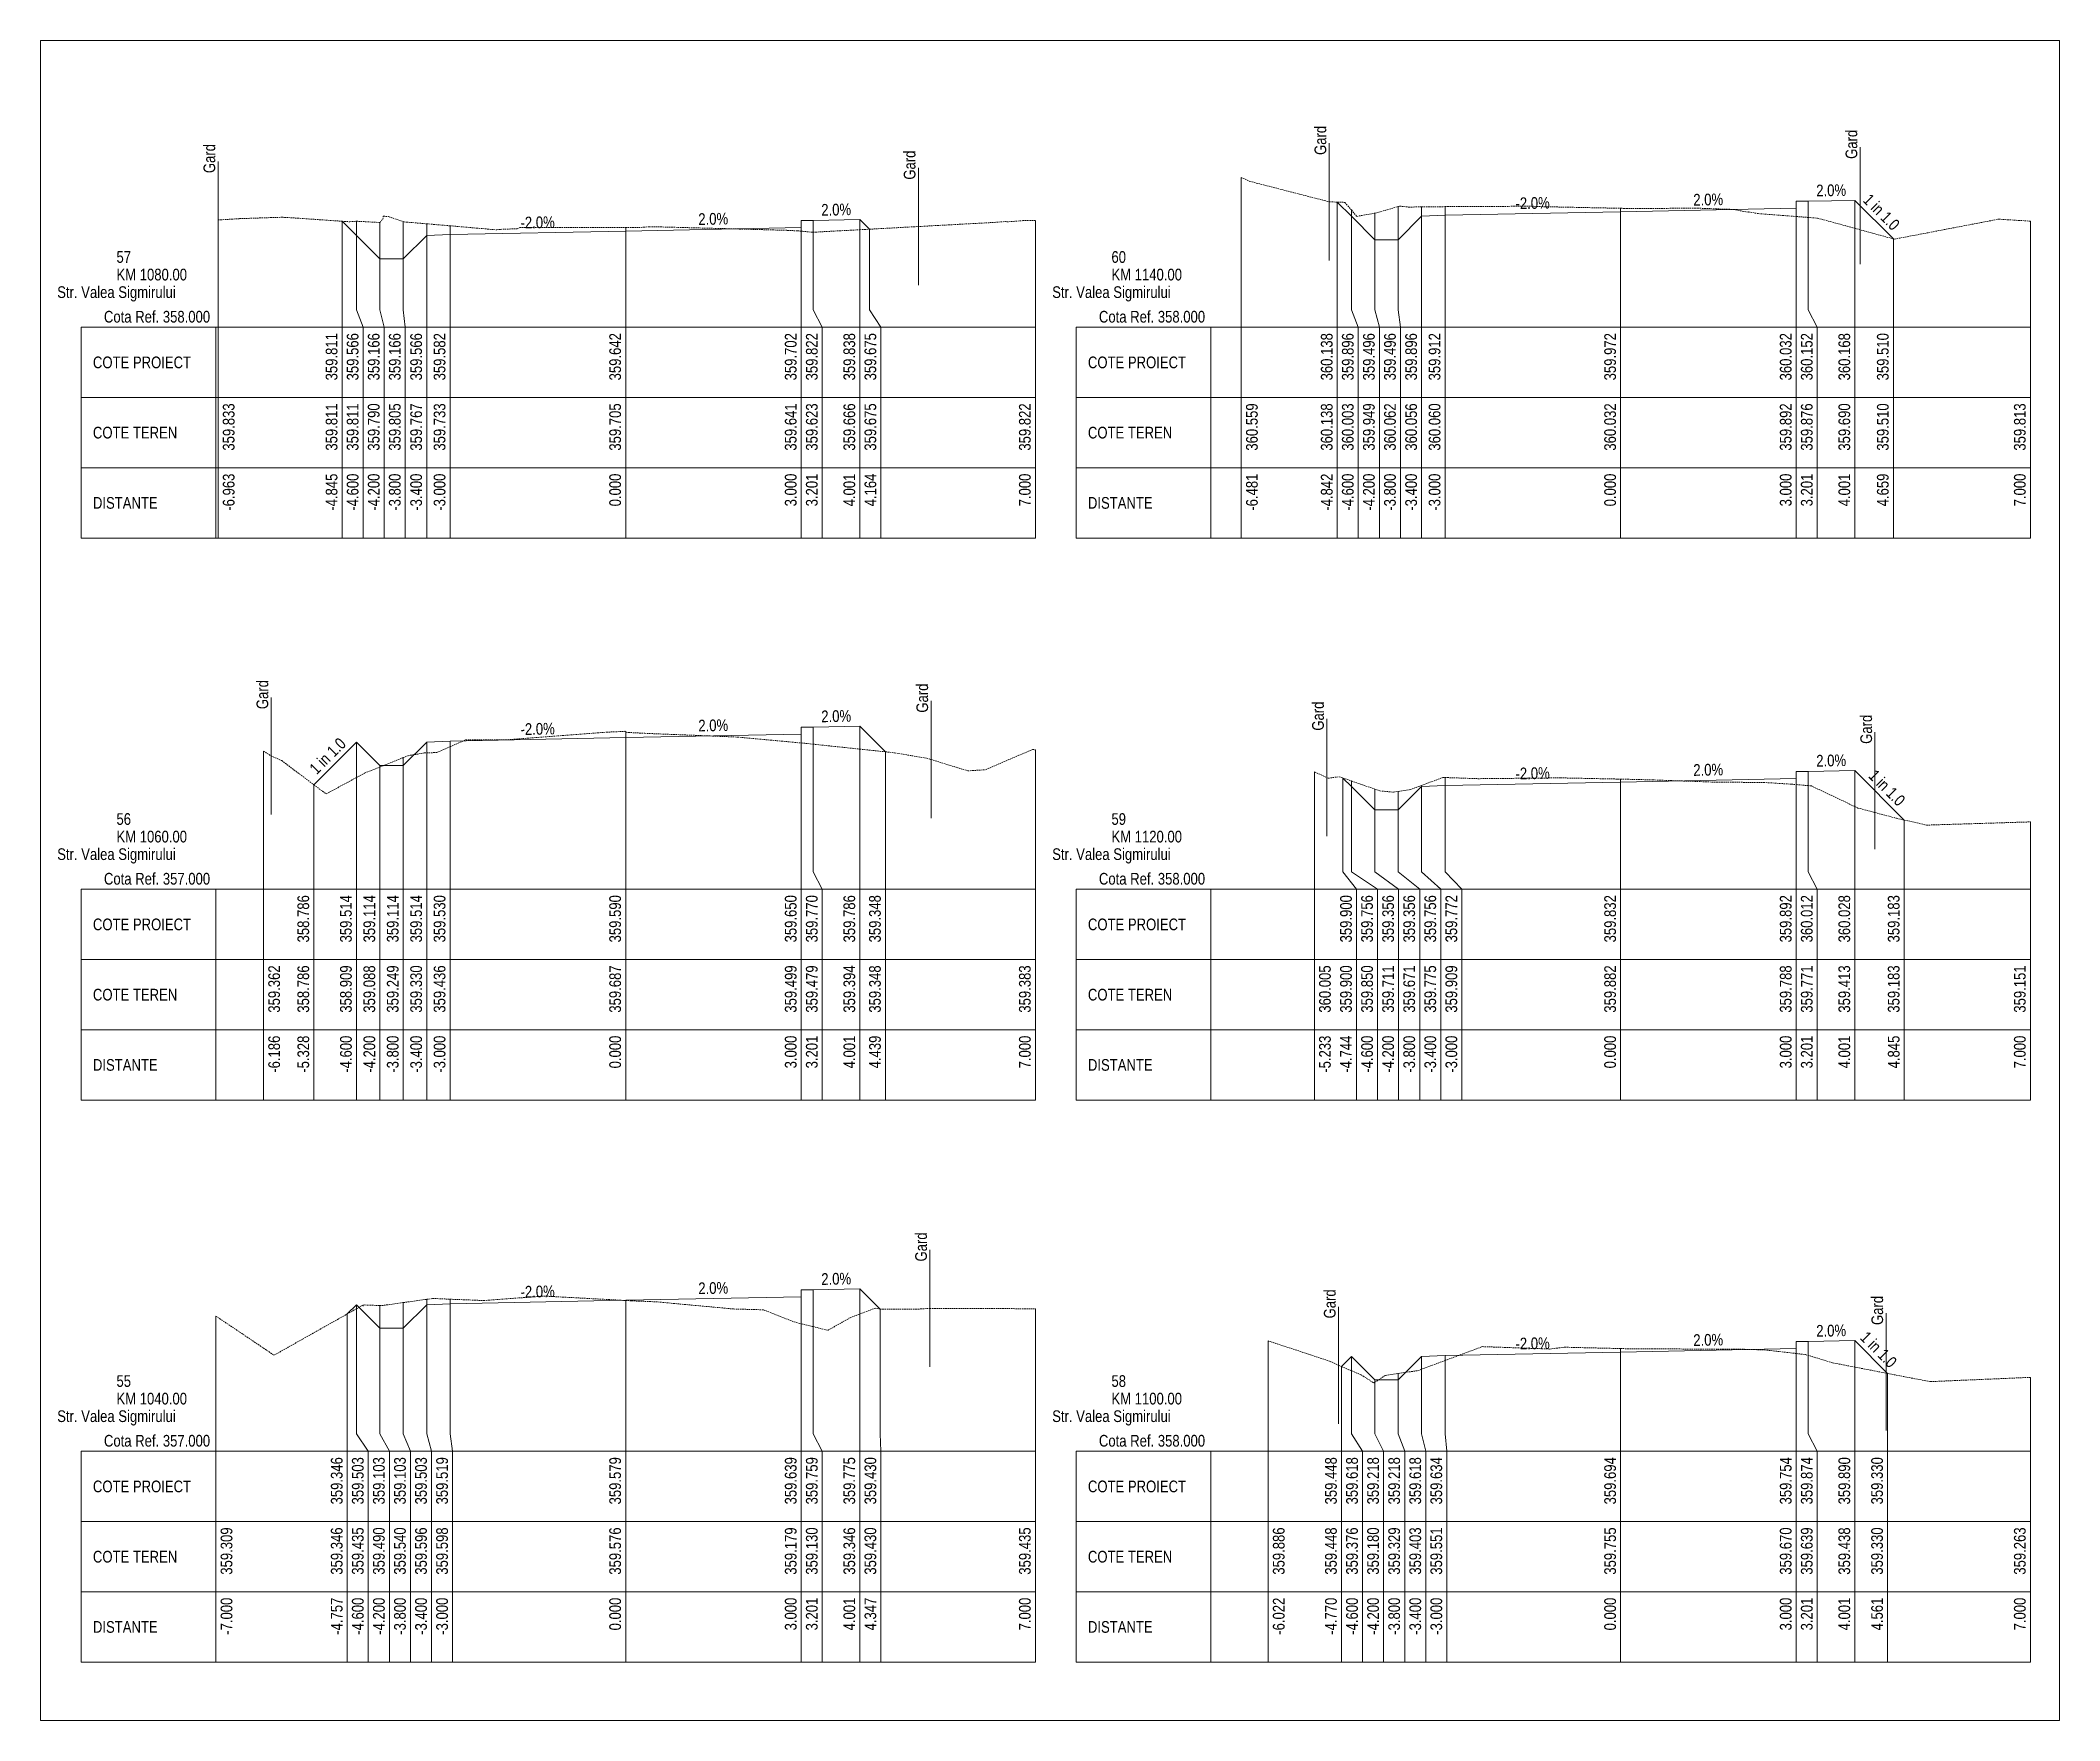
# Paper-space layout 'Str. Valea Sigmirului-XS-10' of a CAD drawing. Extents: x 0 to 345, y 0 to 287.
import ezdxf
from ezdxf.enums import TextEntityAlignment as Align

# ---------------------------------------------------------------- set-up
doc = ezdxf.new("R2010")
doc.units = 0
doc.linetypes.add('DASHED2', pattern=[0.375, 0.25, -0.125])
doc.layers.add('ARD-No Plot', color=1, linetype='Continuous', lineweight=0, plot=False)
for name, color, linetype, lineweight in [('Cartus', 7, 'Continuous', 0), ('DESIGN-TEXT', 7, 'Continuous', 0), ('EXISTING-TEXT', 7, 'Continuous', 0), ('LINES', 7, 'Continuous', 0), ('Text', 7, 'Continuous', 0), ('X-RL', 7, 'Continuous', 0), ('XPLOT-DESIGN', 5, 'Continuous', 0), ('XPLOT-EXISTING', 3, 'DASHED2', 0), ('XPLOT-GRADE', 7, 'Continuous', 0), ('XPLOT-KM', 7, 'Continuous', 0), ('XPLOT-TITLE', 7, 'Continuous', 0)]:
    doc.layers.add(name, color=color, linetype=linetype, lineweight=lineweight)
doc.styles.add('Arial', font='arial.ttf', dxfattribs={"width": 0.8})

psp = doc.layouts.new('Str. Valea Sigmirului-XS-10')

# ---------------------------------------------------------------- texts
at = {"layer": 'ARD-No Plot', "style": 'Arial', "width": 0.8}
for p in [(13, 243), (183, 243), (13, 147), (183, 147), (13, 51), (183, 51)]:
    psp.add_text('Str. Valea Sigmirului', height=2, dxfattribs=at).set_placement(p, align=Align.CENTER)
at = {"layer": 'DESIGN-TEXT', "style": 'Arial', "width": 0.8}
for s, p in [('359.811', (50.75, 237)), ('359.566', (54.35, 237)), ('359.166', (57.95, 237)), ('359.166', (61.55, 237)), ('359.566', (65.2, 237)), ('359.582', (69.2, 237)), ('359.642', (99.2, 237)), ('359.702', (129.2, 237)), ('359.822', (132.8, 237)), ('359.838', (139.21, 237)), ('359.675', (142.81, 237)), ('360.138', (220.78, 237)), ('359.896', (224.38, 237)), ('359.496', (227.98, 237)), ('359.496', (231.58, 237)), ('359.896', (235.2, 237)), ('359.912', (239.2, 237)), ('359.972', (269.2, 237)), ('360.032', (299.2, 237)), ('360.152', (302.8, 237)), ('360.168', (309.21, 237)), ('359.510', (315.79, 237)), ('358.786', (45.92, 141)), ('359.514', (53.2, 141)), ('359.114', (57.2, 141)), ('359.114', (61.2, 141)), ('359.514', (65.2, 141)), ('359.530', (69.2, 141)), ('359.590', (99.2, 141)), ('359.650', (129.2, 141)), ('359.770', (132.8, 141)), ('359.786', (139.21, 141)), ('359.348', (143.59, 141)), ('359.900', (224.07, 141)), ('359.756', (227.67, 141)), ('359.356', (231.27, 141)), ('359.356', (234.87, 141)), ('359.756', (238.47, 141)), ('359.772', (242.07, 141)), ('359.832', (269.2, 141)), ('359.892', (299.2, 141)), ('360.012', (302.8, 141)), ('360.028', (309.21, 141)), ('359.183', (317.65, 141)), ('359.346', (51.63, 45)), ('359.503', (55.23, 45)), ('359.103', (58.83, 45)), ('359.103', (62.43, 45)), ('359.503', (66.03, 45)), ('359.519', (69.63, 45)), ('359.579', (99.2, 45)), ('359.639', (129.2, 45)), ('359.759', (132.8, 45)), ('359.775', (139.21, 45)), ('359.430', (142.81, 45)), ('359.448', (221.5, 45)), ('359.618', (225.1, 45)), ('359.218', (228.7, 45)), ('359.218', (232.3, 45)), ('359.618', (235.9, 45)), ('359.634', (239.5, 45)), ('359.694', (269.2, 45)), ('359.754', (299.2, 45)), ('359.874', (302.8, 45)), ('359.890', (309.21, 45)), ('359.330', (314.81, 45))]:
    psp.add_text(s, height=2, rotation=90, dxfattribs=at).set_placement(p, align=Align.RIGHT)
at = {"layer": 'EXISTING-TEXT', "style": 'Arial', "width": 0.8}
for s, p in [('359.833', (33.17, 225)), ('359.811', (50.75, 225)), ('359.811', (54.35, 225)), ('359.790', (57.95, 225)), ('359.805', (61.55, 225)), ('359.767', (65.2, 225)), ('359.733', (69.2, 225)), ('359.705', (99.2, 225)), ('359.705', (99.2, 225)), ('359.641', (129.2, 225)), ('359.623', (132.8, 225)), ('359.666', (139.21, 225)), ('359.675', (142.81, 225)), ('359.822', (169.2, 225)), ('359.822', (169.2, 225)), ('360.559', (207.99, 225)), ('360.138', (220.78, 225)), ('360.003', (224.38, 225)), ('359.949', (227.98, 225)), ('360.062', (231.58, 225)), ('360.056', (235.2, 225)), ('360.060', (239.2, 225)), ('360.032', (269.2, 225)), ('360.032', (269.2, 225)), ('359.892', (299.2, 225)), ('359.876', (302.8, 225)), ('359.690', (309.21, 225)), ('359.510', (315.79, 225)), ('359.813', (339.2, 225)), ('359.813', (339.2, 225)), ('359.362', (40.94, 129)), ('358.786', (45.92, 129)), ('358.909', (53.2, 129)), ('359.088', (57.2, 129)), ('359.249', (61.2, 129)), ('359.330', (65.2, 129)), ('359.436', (69.2, 129)), ('359.687', (99.2, 129)), ('359.687', (99.2, 129)), ('359.499', (129.2, 129)), ('359.479', (132.8, 129)), ('359.394', (139.21, 129)), ('359.348', (143.59, 129)), ('359.383', (169.2, 129)), ('359.383', (169.2, 129)), ('360.005', (220.47, 129)), ('359.900', (224.07, 129)), ('359.850', (227.67, 129)), ('359.711', (231.27, 129)), ('359.671', (234.87, 129)), ('359.775', (238.47, 129)), ('359.909', (242.07, 129)), ('359.882', (269.2, 129)), ('359.882', (269.2, 129)), ('359.788', (299.2, 129)), ('359.771', (302.8, 129)), ('359.413', (309.21, 129)), ('359.183', (317.65, 129)), ('359.151', (339.2, 129)), ('359.151', (339.2, 129)), ('359.309', (32.8, 33)), ('359.309', (32.8, 33)), ('359.346', (51.63, 33)), ('359.435', (55.23, 33)), ('359.490', (58.83, 33)), ('359.540', (62.43, 33)), ('359.596', (66.03, 33)), ('359.598', (69.63, 33)), ('359.576', (99.2, 33)), ('359.576', (99.2, 33)), ('359.179', (129.2, 33)), ('359.130', (132.8, 33)), ('359.346', (139.21, 33)), ('359.430', (142.81, 33)), ('359.435', (169.2, 33)), ('359.886', (212.58, 33)), ('359.448', (221.5, 33)), ('359.376', (225.1, 33)), ('359.180', (228.7, 33)), ('359.329', (232.3, 33)), ('359.403', (235.9, 33)), ('359.551', (239.5, 33)), ('359.755', (269.2, 33)), ('359.755', (269.2, 33)), ('359.670', (299.2, 33)), ('359.639', (302.8, 33)), ('359.438', (309.21, 33)), ('359.330', (314.81, 33)), ('359.263', (339.2, 33)), ('359.263', (339.2, 33))]:
    psp.add_text(s, height=2, rotation=90, dxfattribs=at).set_placement(p, align=Align.RIGHT)
at = {"layer": 'Text', "style": 'Arial', "width": 0.8}
for p in [(29.87, 264.33), (219.7, 267.43), (310.43, 266.76), (149.51, 263.21), (38.93, 172.77), (151.67, 172.17), (219.29, 169.09), (312.95, 166.84), (151.47, 78.42), (221.3, 68.7), (314.84, 67.57)]:
    psp.add_text('Gard', height=2, rotation=90, dxfattribs=at).set_placement(p)
for s, p in [('-6.963', (33.17, 213)), ('-6.963', (33.17, 213)), ('-4.845', (50.75, 213)), ('-4.845', (50.75, 213)), ('-4.845', (50.75, 213)), ('-4.600', (54.35, 213)), ('-4.600', (54.35, 213)), ('-4.600', (54.35, 213)), ('-4.200', (57.95, 213)), ('-4.200', (57.95, 213)), ('-4.200', (57.95, 213)), ('-3.800', (61.55, 213)), ('-3.800', (61.55, 213)), ('-3.800', (61.55, 213)), ('-3.400', (65.2, 213)), ('-3.400', (65.2, 213)), ('-3.400', (65.2, 213)), ('-3.000', (69.2, 213)), ('-3.000', (69.2, 213)), ('-3.000', (69.2, 213)), ('0.000', (99.2, 213)), ('0.000', (99.2, 213)), ('0.000', (99.2, 213)), ('3.000', (129.2, 213)), ('3.000', (129.2, 213)), ('3.000', (129.2, 213)), ('3.201', (132.8, 213)), ('3.201', (132.8, 213)), ('3.201', (132.8, 213)), ('4.001', (139.21, 213)), ('4.001', (139.21, 213)), ('4.001', (139.21, 213)), ('4.164', (142.81, 213)), ('4.164', (142.81, 213)), ('4.164', (142.81, 213)), ('7.000', (169.2, 213)), ('7.000', (169.2, 213)), ('-6.481', (207.99, 213)), ('-6.481', (207.99, 213)), ('-4.842', (220.78, 213)), ('-4.842', (220.78, 213)), ('-4.842', (220.78, 213)), ('-4.600', (224.38, 213)), ('-4.600', (224.38, 213)), ('-4.600', (224.38, 213)), ('-4.200', (227.98, 213)), ('-4.200', (227.98, 213)), ('-4.200', (227.98, 213)), ('-3.800', (231.58, 213)), ('-3.800', (231.58, 213)), ('-3.800', (231.58, 213)), ('-3.400', (235.2, 213)), ('-3.400', (235.2, 213)), ('-3.400', (235.2, 213)), ('-3.000', (239.2, 213)), ('-3.000', (239.2, 213)), ('-3.000', (239.2, 213)), ('0.000', (269.2, 213)), ('0.000', (269.2, 213)), ('0.000', (269.2, 213)), ('3.000', (299.2, 213)), ('3.000', (299.2, 213)), ('3.000', (299.2, 213)), ('3.201', (302.8, 213)), ('3.201', (302.8, 213)), ('3.201', (302.8, 213)), ('4.001', (309.21, 213)), ('4.001', (309.21, 213)), ('4.001', (309.21, 213)), ('4.659', (315.79, 213)), ('4.659', (315.79, 213)), ('4.659', (315.79, 213)), ('7.000', (339.2, 213)), ('7.000', (339.2, 213)), ('-6.186', (40.94, 117)), ('-6.186', (40.94, 117)), ('-5.328', (45.92, 117)), ('-5.328', (45.92, 117)), ('-5.328', (45.92, 117)), ('-4.600', (53.2, 117)), ('-4.600', (53.2, 117)), ('-4.600', (53.2, 117)), ('-4.200', (57.2, 117)), ('-4.200', (57.2, 117)), ('-4.200', (57.2, 117)), ('-3.800', (61.2, 117)), ('-3.800', (61.2, 117)), ('-3.800', (61.2, 117)), ('-3.400', (65.2, 117)), ('-3.400', (65.2, 117)), ('-3.400', (65.2, 117)), ('-3.000', (69.2, 117)), ('-3.000', (69.2, 117)), ('-3.000', (69.2, 117)), ('0.000', (99.2, 117)), ('0.000', (99.2, 117)), ('0.000', (99.2, 117)), ('3.000', (129.2, 117)), ('3.000', (129.2, 117)), ('3.000', (129.2, 117)), ('3.201', (132.8, 117)), ('3.201', (132.8, 117)), ('3.201', (132.8, 117)), ('4.001', (139.21, 117)), ('4.001', (139.21, 117)), ('4.001', (139.21, 117)), ('4.439', (143.59, 117)), ('4.439', (143.59, 117)), ('4.439', (143.59, 117)), ('7.000', (169.2, 117)), ('7.000', (169.2, 117)), ('-5.233', (220.47, 117)), ('-5.233', (220.47, 117)), ('-4.744', (224.07, 117)), ('-4.744', (224.07, 117)), ('-4.744', (224.07, 117)), ('-4.600', (227.67, 117)), ('-4.600', (227.67, 117)), ('-4.600', (227.67, 117)), ('-4.200', (231.27, 117)), ('-4.200', (231.27, 117)), ('-4.200', (231.27, 117)), ('-3.800', (234.87, 117)), ('-3.800', (234.87, 117)), ('-3.800', (234.87, 117)), ('-3.400', (238.47, 117)), ('-3.400', (238.47, 117)), ('-3.400', (238.47, 117)), ('-3.000', (242.07, 117)), ('-3.000', (242.07, 117)), ('-3.000', (242.07, 117)), ('0.000', (269.2, 117)), ('0.000', (269.2, 117)), ('0.000', (269.2, 117)), ('3.000', (299.2, 117)), ('3.000', (299.2, 117)), ('3.000', (299.2, 117)), ('3.201', (302.8, 117)), ('3.201', (302.8, 117)), ('3.201', (302.8, 117)), ('4.001', (309.21, 117)), ('4.001', (309.21, 117)), ('4.001', (309.21, 117)), ('4.845', (317.65, 117)), ('4.845', (317.65, 117)), ('4.845', (317.65, 117)), ('7.000', (339.2, 117)), ('7.000', (339.2, 117)), ('-7.000', (32.8, 21)), ('-7.000', (32.8, 21)), ('-4.757', (51.63, 21)), ('-4.757', (51.63, 21)), ('-4.757', (51.63, 21)), ('-4.600', (55.23, 21)), ('-4.600', (55.23, 21)), ('-4.600', (55.23, 21)), ('-4.200', (58.83, 21)), ('-4.200', (58.83, 21)), ('-4.200', (58.83, 21)), ('-3.800', (62.43, 21)), ('-3.800', (62.43, 21)), ('-3.800', (62.43, 21)), ('-3.400', (66.03, 21)), ('-3.400', (66.03, 21)), ('-3.400', (66.03, 21)), ('-3.000', (69.63, 21)), ('-3.000', (69.63, 21)), ('-3.000', (69.63, 21)), ('0.000', (99.2, 21)), ('0.000', (99.2, 21)), ('0.000', (99.2, 21)), ('3.000', (129.2, 21)), ('3.000', (129.2, 21)), ('3.000', (129.2, 21)), ('3.201', (132.8, 21)), ('3.201', (132.8, 21)), ('3.201', (132.8, 21)), ('4.001', (139.21, 21)), ('4.001', (139.21, 21)), ('4.001', (139.21, 21)), ('4.347', (142.81, 21)), ('4.347', (142.81, 21)), ('4.347', (142.81, 21)), ('7.000', (169.2, 21)), ('7.000', (169.2, 21)), ('-6.022', (212.58, 21)), ('-6.022', (212.58, 21)), ('-4.770', (221.5, 21)), ('-4.770', (221.5, 21)), ('-4.770', (221.5, 21)), ('-4.600', (225.1, 21)), ('-4.600', (225.1, 21)), ('-4.600', (225.1, 21)), ('-4.200', (228.7, 21)), ('-4.200', (228.7, 21)), ('-4.200', (228.7, 21)), ('-3.800', (232.3, 21)), ('-3.800', (232.3, 21)), ('-3.800', (232.3, 21)), ('-3.400', (235.9, 21)), ('-3.400', (235.9, 21)), ('-3.400', (235.9, 21)), ('-3.000', (239.5, 21)), ('-3.000', (239.5, 21)), ('-3.000', (239.5, 21)), ('0.000', (269.2, 21)), ('0.000', (269.2, 21)), ('0.000', (269.2, 21)), ('3.000', (299.2, 21)), ('3.000', (299.2, 21)), ('3.000', (299.2, 21)), ('3.201', (302.8, 21)), ('3.201', (302.8, 21)), ('3.201', (302.8, 21)), ('4.001', (309.21, 21)), ('4.001', (309.21, 21)), ('4.001', (309.21, 21)), ('4.561', (314.81, 21)), ('4.561', (314.81, 21)), ('4.561', (314.81, 21)), ('7.000', (339.2, 21)), ('7.000', (339.2, 21))]:
    psp.add_text(s, height=2, rotation=90, dxfattribs=at).set_placement(p, align=Align.RIGHT)
at = {"layer": 'X-RL', "style": 'Arial', "width": 0.8}
for s, p in [('Cota Ref. 358.000', (29, 238.8)), ('Cota Ref. 358.000', (199, 238.8)), ('Cota Ref. 357.000', (29, 142.8)), ('Cota Ref. 358.000', (199, 142.8)), ('Cota Ref. 357.000', (29, 46.8)), ('Cota Ref. 358.000', (199, 46.8))]:
    psp.add_text(s, height=2, dxfattribs=at).set_placement(p, align=Align.RIGHT)
at = {"layer": 'XPLOT-GRADE', "style": 'Arial', "width": 0.8}
for s, rotation, p in [('2.0%', 1.1458, (305.99, 260.4)), ('2.0%', 1.1458, (135.99, 257.1)), ('-2.0%', 1.1458, (254.98, 258.22)), ('2.0%', 1.1458, (284.98, 258.82)), ('1 in 1.0', 315, (313.86, 256.96)), ('-2.0%', 1.1458, (84.98, 254.92)), ('2.0%', 1.1458, (114.98, 255.52)), ('2.0%', 1.1458, (135.99, 170.58)), ('-2.0%', 1.1458, (84.98, 168.4)), ('2.0%', 1.1458, (114.98, 169)), ('1 in 1.0', 45, (49.79, 164.06)), ('-2.0%', 1.1458, (254.98, 160.82)), ('2.0%', 1.1458, (284.98, 161.42)), ('2.0%', 1.1458, (305.99, 163)), ('1 in 1.0', 315, (314.8, 158.62)), ('2.0%', 1.1458, (135.99, 74.47)), ('-2.0%', 1.1458, (84.98, 72.29)), ('2.0%', 1.1458, (114.98, 72.89)), ('2.0%', 1.1458, (284.98, 64.04)), ('2.0%', 1.1458, (305.99, 65.62)), ('1 in 1.0', 315, (313.37, 62.67)), ('-2.0%', 1.1458, (254.98, 63.44))]:
    psp.add_text(s, height=2, rotation=rotation, dxfattribs=at).set_placement(p, align=Align.CENTER)
at = {"layer": 'XPLOT-KM', "style": 'Arial', "width": 0.8}
for s, p in [('57', (13, 249)), ('60', (183, 249)), ('KM 1080.00', (13, 246)), ('KM 1140.00', (183, 246)), ('56', (13, 153)), ('KM 1060.00', (13, 150)), ('59', (183, 153)), ('KM 1120.00', (183, 150)), ('55', (13, 57)), ('58', (183, 57)), ('KM 1040.00', (13, 54)), ('KM 1100.00', (183, 54))]:
    psp.add_text(s, height=2, dxfattribs=at).set_placement(p)
at = {"layer": 'XPLOT-TITLE', "style": 'Arial', "width": 0.8}
for s, p in [('COTE PROIECT', (8.98, 231)), ('COTE PROIECT', (178.98, 231)), ('COTE TEREN', (8.98, 219)), ('COTE TEREN', (178.98, 219)), ('DISTANTE', (8.98, 207)), ('DISTANTE', (178.98, 207)), ('COTE PROIECT', (8.98, 135)), ('COTE PROIECT', (178.98, 135)), ('COTE TEREN', (8.98, 123)), ('COTE TEREN', (178.98, 123)), ('DISTANTE', (8.98, 111)), ('DISTANTE', (178.98, 111)), ('COTE PROIECT', (8.98, 39)), ('COTE PROIECT', (178.98, 39)), ('COTE TEREN', (8.98, 27)), ('COTE TEREN', (178.98, 27)), ('DISTANTE', (8.98, 15)), ('DISTANTE', (178.98, 15))]:
    psp.add_text(s, height=2, dxfattribs=at).set_placement(p)

# ---------------------------------------------------------------- blocks, each defined once
blk = doc.blocks.new('A3_TRANSV_ALIN_TIRENA')
at = {"layer": 'Cartus'}
blk.add_lwpolyline([(0, 0), (0, 287), (345, 287), (345, 0)], close=True, dxfattribs=at)

# ---------------------------------------------------------------- linework, layer by layer
at = {"layer": 'LINES'}
for p, q in [((220.2, 269.43), (220.2, 249.43)), ((30.37, 266.33), (30.37, 246.33)), ((310.93, 268.76), (310.93, 248.76)), ((150.01, 265.21), (150.01, 245.21)), ((205.19, 241), (205.19, 263.59)), ((205.19, 241), (205.19, 263.59)), ((221.58, 241), (221.58, 259.38)), ((221.58, 241), (221.58, 259.38)), ((221.58, 241), (221.58, 259.38)), ((302.01, 241), (302.01, 259.52)), ((302.01, 241), (302.01, 259.52)), ((302.01, 241), (302.01, 259.52)), ((310.01, 241), (310.01, 259.68)), ((310.01, 241), (310.01, 259.68)), ((310.01, 241), (310.01, 259.68)), ((30.37, 241), (30.37, 256.33)), ((30.37, 241), (30.37, 256.33)), ((51.55, 241), (51.55, 256.11)), ((51.55, 241), (51.55, 256.11)), ((51.55, 241), (51.55, 256.11)), ((54, 241), (54, 256.11)), ((54, 241), (54, 256.11)), ((54, 241), (54, 256.11)), ((58, 241), (58, 255.9)), ((58, 241), (58, 255.9)), ((58, 241), (58, 255.9)), ((62, 241), (62, 256.05)), ((62, 241), (62, 256.05)), ((62, 241), (62, 256.05)), ((66, 241), (66, 255.67)), ((66, 241), (66, 255.67)), ((66, 241), (66, 255.67)), ((70, 241), (70, 255.33)), ((70, 241), (70, 255.33)), ((70, 241), (70, 255.33)), ((132.01, 241), (132.01, 256.22)), ((132.01, 241), (132.01, 256.22)), ((132.01, 241), (132.01, 256.22)), ((140.01, 241), (140.01, 256.38)), ((140.01, 241), (140.01, 256.38)), ((140.01, 241), (140.01, 256.38)), ((170, 241), (170, 256.22)), ((170, 241), (170, 256.22)), ((224, 241), (224, 258.03)), ((224, 241), (224, 258.03)), ((224, 241), (224, 258.03)), ((228, 241), (228, 257.49)), ((228, 241), (228, 257.49)), ((228, 241), (228, 257.49)), ((232, 241), (232, 258.62)), ((232, 241), (232, 258.62)), ((232, 241), (232, 258.62)), ((236, 241), (236, 258.56)), ((236, 241), (236, 258.56)), ((236, 241), (236, 258.56)), ((240, 241), (240, 258.6)), ((240, 241), (240, 258.6)), ((240, 241), (240, 258.6)), ((270, 241), (270, 258.32)), ((270, 241), (270, 258.32)), ((270, 241), (270, 258.32)), ((300, 241), (300, 258.32)), ((300, 241), (300, 258.32)), ((300, 241), (300, 258.32)), ((340, 241), (340, 256.13)), ((340, 241), (340, 256.13)), ((100, 241), (100, 255.05)), ((100, 241), (100, 255.05)), ((100, 241), (100, 255.05)), ((130, 241), (130, 255.02)), ((130, 241), (130, 255.02)), ((130, 241), (130, 255.02)), ((141.64, 241), (141.64, 254.75)), ((141.64, 241), (141.64, 254.75)), ((141.64, 241), (141.64, 254.75)), ((316.59, 241), (316.59, 253.1)), ((316.59, 241), (316.59, 253.1)), ((316.59, 241), (316.59, 253.1)), ((30.37, 238), (30.37, 241)), ((30.37, 238), (30.37, 241)), ((51.55, 238), (51.55, 241)), ((51.55, 238), (51.55, 241)), ((51.55, 238), (51.55, 241)), ((55.15, 238), (54, 241)), ((55.15, 238), (54, 241)), ((55.15, 238), (54, 241)), ((58.75, 238), (58, 241)), ((58.75, 238), (58, 241)), ((58.75, 238), (58, 241)), ((62.35, 238), (62, 241)), ((62.35, 238), (62, 241)), ((62.35, 238), (62, 241)), ((66, 238), (66, 241)), ((66, 238), (66, 241)), ((66, 238), (66, 241)), ((70, 238), (70, 241)), ((70, 238), (70, 241)), ((70, 238), (70, 241)), ((100, 238), (100, 241)), ((100, 238), (100, 241)), ((100, 238), (100, 241)), ((130, 238), (130, 241)), ((130, 238), (130, 241)), ((130, 238), (130, 241)), ((133.6, 238), (132.01, 241)), ((133.6, 238), (132.01, 241)), ((133.6, 238), (132.01, 241)), ((140.01, 238), (140.01, 241)), ((140.01, 238), (140.01, 241)), ((140.01, 238), (140.01, 241)), ((143.61, 238), (141.64, 241)), ((143.61, 238), (141.64, 241)), ((143.61, 238), (141.64, 241)), ((170, 238), (170, 241)), ((170, 238), (170, 241)), ((205.19, 238), (205.19, 241)), ((205.19, 238), (205.19, 241)), ((221.58, 238), (221.58, 241)), ((221.58, 238), (221.58, 241)), ((221.58, 238), (221.58, 241)), ((225.18, 238), (224, 241)), ((225.18, 238), (224, 241)), ((225.18, 238), (224, 241)), ((228.78, 238), (228, 241)), ((228.78, 238), (228, 241)), ((228.78, 238), (228, 241)), ((232.38, 238), (232, 241)), ((232.38, 238), (232, 241)), ((232.38, 238), (232, 241)), ((236, 238), (236, 241)), ((236, 238), (236, 241)), ((236, 238), (236, 241)), ((240, 238), (240, 241)), ((240, 238), (240, 241)), ((240, 238), (240, 241)), ((270, 238), (270, 241)), ((270, 238), (270, 241)), ((270, 238), (270, 241)), ((300, 238), (300, 241)), ((300, 238), (300, 241)), ((300, 238), (300, 241)), ((303.6, 238), (302.01, 241)), ((303.6, 238), (302.01, 241)), ((303.6, 238), (302.01, 241)), ((310.01, 238), (310.01, 241)), ((310.01, 238), (310.01, 241)), ((310.01, 238), (310.01, 241)), ((316.59, 238), (316.59, 241)), ((316.59, 238), (316.59, 241)), ((316.59, 238), (316.59, 241)), ((340, 238), (340, 241)), ((340, 238), (340, 241)), ((6.98, 226), (6.98, 238)), ((6.98, 238), (30, 238)), ((30, 202), (30, 238)), ((30, 238), (170, 238)), ((30.37, 202), (30.37, 238)), ((30.37, 202), (30.37, 238)), ((51.55, 202), (51.55, 238)), ((51.55, 202), (51.55, 238)), ((51.55, 202), (51.55, 238)), ((55.15, 202), (55.15, 238)), ((55.15, 202), (55.15, 238)), ((55.15, 202), (55.15, 238)), ((58.75, 202), (58.75, 238)), ((58.75, 202), (58.75, 238)), ((58.75, 202), (58.75, 238)), ((62.35, 202), (62.35, 238)), ((62.35, 202), (62.35, 238)), ((62.35, 202), (62.35, 238)), ((66, 202), (66, 238)), ((66, 202), (66, 238)), ((66, 202), (66, 238)), ((70, 202), (70, 238)), ((70, 202), (70, 238)), ((70, 202), (70, 238)), ((100, 202), (100, 238)), ((100, 202), (100, 238)), ((100, 202), (100, 238)), ((130, 202), (130, 238)), ((130, 202), (130, 238)), ((130, 202), (130, 238)), ((133.6, 202), (133.6, 238)), ((133.6, 202), (133.6, 238)), ((133.6, 202), (133.6, 238)), ((140.01, 202), (140.01, 238)), ((140.01, 202), (140.01, 238)), ((140.01, 202), (140.01, 238)), ((143.61, 202), (143.61, 238)), ((143.61, 202), (143.61, 238)), ((143.61, 202), (143.61, 238)), ((170, 202), (170, 238)), ((170, 202), (170, 238)), ((170, 202), (170, 238)), ((176.98, 226), (176.98, 238)), ((176.98, 238), (200, 238)), ((200, 202), (200, 238)), ((200, 238), (340, 238)), ((205.19, 202), (205.19, 238)), ((205.19, 202), (205.19, 238)), ((221.58, 202), (221.58, 238)), ((221.58, 202), (221.58, 238)), ((221.58, 202), (221.58, 238)), ((225.18, 202), (225.18, 238)), ((225.18, 202), (225.18, 238)), ((225.18, 202), (225.18, 238)), ((228.78, 202), (228.78, 238)), ((228.78, 202), (228.78, 238)), ((228.78, 202), (228.78, 238)), ((232.38, 202), (232.38, 238)), ((232.38, 202), (232.38, 238)), ((232.38, 202), (232.38, 238)), ((236, 202), (236, 238)), ((236, 202), (236, 238)), ((236, 202), (236, 238)), ((240, 202), (240, 238)), ((240, 202), (240, 238)), ((240, 202), (240, 238)), ((270, 202), (270, 238)), ((270, 202), (270, 238)), ((270, 202), (270, 238)), ((300, 202), (300, 238)), ((300, 202), (300, 238)), ((300, 202), (300, 238)), ((303.6, 202), (303.6, 238)), ((303.6, 202), (303.6, 238)), ((303.6, 202), (303.6, 238)), ((310.01, 202), (310.01, 238)), ((310.01, 202), (310.01, 238)), ((310.01, 202), (310.01, 238)), ((316.59, 202), (316.59, 238)), ((316.59, 202), (316.59, 238)), ((316.59, 202), (316.59, 238)), ((340, 202), (340, 238)), ((340, 202), (340, 238)), ((340, 202), (340, 238)), ((6.98, 214), (6.98, 226)), ((6.98, 226), (30, 226)), ((30, 226), (6.98, 226)), ((30, 226), (170, 226)), ((176.98, 214), (176.98, 226)), ((176.98, 226), (200, 226)), ((200, 226), (176.98, 226)), ((200, 226), (340, 226)), ((6.98, 202), (6.98, 214)), ((6.98, 214), (30, 214)), ((30, 214), (6.98, 214)), ((30, 214), (170, 214)), ((176.98, 202), (176.98, 214)), ((176.98, 214), (200, 214)), ((200, 214), (176.98, 214)), ((200, 214), (340, 214)), ((30, 202), (6.98, 202)), ((30, 202), (170, 202)), ((200, 202), (176.98, 202)), ((200, 202), (340, 202)), ((39.43, 174.77), (39.43, 154.77)), ((152.17, 174.17), (152.17, 154.17)), ((132.01, 145), (132.01, 169.7)), ((132.01, 145), (132.01, 169.7)), ((132.01, 145), (132.01, 169.7)), ((140.01, 145), (140.01, 169.86)), ((140.01, 145), (140.01, 169.86)), ((140.01, 145), (140.01, 169.86)), ((219.79, 171.09), (219.79, 151.09)), ((38.14, 145), (38.14, 165.62)), ((38.14, 145), (38.14, 165.62)), ((54, 145), (54, 167.14)), ((54, 145), (54, 167.14)), ((54, 145), (54, 167.14)), ((66, 145), (66, 167.14)), ((66, 145), (66, 167.14)), ((66, 145), (66, 167.14)), ((70, 145), (70, 167.3)), ((70, 145), (70, 167.3)), ((70, 145), (70, 167.3)), ((100, 145), (100, 168.87)), ((100, 145), (100, 168.87)), ((100, 145), (100, 168.87)), ((130, 145), (130, 168.5)), ((130, 145), (130, 168.5)), ((130, 145), (130, 168.5)), ((170, 145), (170, 165.83)), ((170, 145), (170, 165.83)), ((313.45, 168.84), (313.45, 148.84)), ((58, 145), (58, 163.14)), ((58, 145), (58, 163.14)), ((58, 145), (58, 163.14)), ((62, 145), (62, 164.49)), ((62, 145), (62, 164.49)), ((62, 145), (62, 164.49)), ((144.39, 145), (144.39, 165.48)), ((144.39, 145), (144.39, 165.48)), ((144.39, 145), (144.39, 165.48)), ((310.01, 145), (310.01, 162.28)), ((310.01, 145), (310.01, 162.28)), ((310.01, 145), (310.01, 162.28)), ((46.72, 145), (46.72, 159.86)), ((46.72, 145), (46.72, 159.86)), ((46.72, 145), (46.72, 159.86)), ((217.67, 145), (217.67, 162.05)), ((217.67, 145), (217.67, 162.05)), ((222.56, 145), (222.56, 161)), ((222.56, 145), (222.56, 161)), ((222.56, 145), (222.56, 161)), ((224, 145), (224, 160.5)), ((224, 145), (224, 160.5)), ((224, 145), (224, 160.5)), ((228, 145), (228, 159.11)), ((228, 145), (228, 159.11)), ((228, 145), (228, 159.11)), ((232, 145), (232, 158.71)), ((232, 145), (232, 158.71)), ((232, 145), (232, 158.71)), ((236, 145), (236, 159.75)), ((236, 145), (236, 159.75)), ((236, 145), (236, 159.75)), ((240, 145), (240, 161.09)), ((240, 145), (240, 161.09)), ((240, 145), (240, 161.09)), ((270, 145), (270, 160.82)), ((270, 145), (270, 160.82)), ((270, 145), (270, 160.82)), ((300, 145), (300, 160.92)), ((300, 145), (300, 160.92)), ((300, 145), (300, 160.92)), ((302.01, 145), (302.01, 162.12)), ((302.01, 145), (302.01, 162.12)), ((302.01, 145), (302.01, 162.12)), ((318.45, 145), (318.45, 153.83)), ((318.45, 145), (318.45, 153.83)), ((318.45, 145), (318.45, 153.83)), ((340, 145), (340, 153.51)), ((340, 145), (340, 153.51)), ((38.14, 142), (38.14, 145)), ((38.14, 142), (38.14, 145)), ((46.72, 142), (46.72, 145)), ((46.72, 142), (46.72, 145)), ((46.72, 142), (46.72, 145)), ((54, 142), (54, 145)), ((54, 142), (54, 145)), ((54, 142), (54, 145)), ((58, 142), (58, 145)), ((58, 142), (58, 145)), ((58, 142), (58, 145)), ((62, 142), (62, 145)), ((62, 142), (62, 145)), ((62, 142), (62, 145)), ((66, 142), (66, 145)), ((66, 142), (66, 145)), ((66, 142), (66, 145)), ((70, 142), (70, 145)), ((70, 142), (70, 145)), ((70, 142), (70, 145)), ((100, 142), (100, 145)), ((100, 142), (100, 145)), ((100, 142), (100, 145)), ((130, 142), (130, 145)), ((130, 142), (130, 145)), ((130, 142), (130, 145)), ((133.6, 142), (132.01, 145)), ((133.6, 142), (132.01, 145)), ((133.6, 142), (132.01, 145)), ((140.01, 142), (140.01, 145)), ((140.01, 142), (140.01, 145)), ((140.01, 142), (140.01, 145)), ((144.39, 142), (144.39, 145)), ((144.39, 142), (144.39, 145)), ((144.39, 142), (144.39, 145)), ((170, 142), (170, 145)), ((170, 142), (170, 145)), ((217.67, 142), (217.67, 145)), ((217.67, 142), (217.67, 145)), ((224.87, 142), (222.56, 145)), ((224.87, 142), (222.56, 145)), ((224.87, 142), (222.56, 145)), ((228.47, 142), (224, 145)), ((228.47, 142), (224, 145)), ((228.47, 142), (224, 145)), ((232.07, 142), (228, 145)), ((232.07, 142), (228, 145)), ((232.07, 142), (228, 145)), ((235.67, 142), (232, 145)), ((235.67, 142), (232, 145)), ((235.67, 142), (232, 145)), ((239.27, 142), (236, 145)), ((239.27, 142), (236, 145)), ((239.27, 142), (236, 145)), ((242.87, 142), (240, 145)), ((242.87, 142), (240, 145)), ((242.87, 142), (240, 145)), ((270, 142), (270, 145)), ((270, 142), (270, 145)), ((270, 142), (270, 145)), ((300, 142), (300, 145)), ((300, 142), (300, 145)), ((300, 142), (300, 145)), ((303.6, 142), (302.01, 145)), ((303.6, 142), (302.01, 145)), ((303.6, 142), (302.01, 145)), ((310.01, 142), (310.01, 145)), ((310.01, 142), (310.01, 145)), ((310.01, 142), (310.01, 145)), ((318.45, 142), (318.45, 145)), ((318.45, 142), (318.45, 145)), ((318.45, 142), (318.45, 145)), ((340, 142), (340, 145)), ((340, 142), (340, 145)), ((6.98, 130), (6.98, 142)), ((6.98, 142), (30, 142)), ((30, 106), (30, 142)), ((30, 142), (170, 142)), ((38.14, 106), (38.14, 142)), ((38.14, 106), (38.14, 142)), ((46.72, 106), (46.72, 142)), ((46.72, 106), (46.72, 142)), ((46.72, 106), (46.72, 142)), ((54, 106), (54, 142)), ((54, 106), (54, 142)), ((54, 106), (54, 142)), ((58, 106), (58, 142)), ((58, 106), (58, 142)), ((58, 106), (58, 142)), ((62, 106), (62, 142)), ((62, 106), (62, 142)), ((62, 106), (62, 142)), ((66, 106), (66, 142)), ((66, 106), (66, 142)), ((66, 106), (66, 142)), ((70, 106), (70, 142)), ((70, 106), (70, 142)), ((70, 106), (70, 142)), ((100, 106), (100, 142)), ((100, 106), (100, 142)), ((100, 106), (100, 142)), ((130, 106), (130, 142)), ((130, 106), (130, 142)), ((130, 106), (130, 142)), ((133.6, 106), (133.6, 142)), ((133.6, 106), (133.6, 142)), ((133.6, 106), (133.6, 142)), ((140.01, 106), (140.01, 142)), ((140.01, 106), (140.01, 142)), ((140.01, 106), (140.01, 142)), ((144.39, 106), (144.39, 142)), ((144.39, 106), (144.39, 142)), ((144.39, 106), (144.39, 142)), ((170, 106), (170, 142)), ((170, 106), (170, 142)), ((170, 106), (170, 142)), ((176.98, 130), (176.98, 142)), ((176.98, 142), (200, 142)), ((200, 106), (200, 142)), ((200, 142), (340, 142)), ((217.67, 106), (217.67, 142)), ((217.67, 106), (217.67, 142)), ((224.87, 106), (224.87, 142)), ((224.87, 106), (224.87, 142)), ((224.87, 106), (224.87, 142)), ((228.47, 106), (228.47, 142)), ((228.47, 106), (228.47, 142)), ((228.47, 106), (228.47, 142)), ((232.07, 106), (232.07, 142)), ((232.07, 106), (232.07, 142)), ((232.07, 106), (232.07, 142)), ((235.67, 106), (235.67, 142)), ((235.67, 106), (235.67, 142)), ((235.67, 106), (235.67, 142)), ((239.27, 106), (239.27, 142)), ((239.27, 106), (239.27, 142)), ((239.27, 106), (239.27, 142)), ((242.87, 106), (242.87, 142)), ((242.87, 106), (242.87, 142)), ((242.87, 106), (242.87, 142)), ((270, 106), (270, 142)), ((270, 106), (270, 142)), ((270, 106), (270, 142)), ((300, 106), (300, 142)), ((300, 106), (300, 142)), ((300, 106), (300, 142)), ((303.6, 106), (303.6, 142)), ((303.6, 106), (303.6, 142)), ((303.6, 106), (303.6, 142)), ((310.01, 106), (310.01, 142)), ((310.01, 106), (310.01, 142)), ((310.01, 106), (310.01, 142)), ((318.45, 106), (318.45, 142)), ((318.45, 106), (318.45, 142)), ((318.45, 106), (318.45, 142)), ((340, 106), (340, 142)), ((340, 106), (340, 142)), ((340, 106), (340, 142)), ((6.98, 118), (6.98, 130)), ((6.98, 130), (30, 130)), ((30, 130), (6.98, 130)), ((30, 130), (170, 130)), ((176.98, 118), (176.98, 130)), ((176.98, 130), (200, 130)), ((200, 130), (176.98, 130)), ((200, 130), (340, 130)), ((6.98, 106), (6.98, 118)), ((6.98, 118), (30, 118)), ((30, 118), (6.98, 118)), ((30, 118), (170, 118)), ((176.98, 106), (176.98, 118)), ((176.98, 118), (200, 118)), ((200, 118), (176.98, 118)), ((200, 118), (340, 118)), ((30, 106), (6.98, 106)), ((30, 106), (170, 106)), ((200, 106), (176.98, 106)), ((200, 106), (340, 106)), ((151.97, 80.42), (151.97, 60.42)), ((132.01, 49), (132.01, 73.59)), ((132.01, 49), (132.01, 73.59)), ((132.01, 49), (132.01, 73.59)), ((140.01, 49), (140.01, 73.75)), ((140.01, 49), (140.01, 73.75)), ((140.01, 49), (140.01, 73.75)), ((30, 49), (30, 69.09)), ((30, 49), (30, 69.09)), ((52.43, 49), (52.43, 69.46)), ((52.43, 49), (52.43, 69.46)), ((52.43, 49), (52.43, 69.46)), ((54, 49), (54, 71.03)), ((54, 49), (54, 71.03)), ((54, 49), (54, 71.03)), ((58, 49), (58, 70.9)), ((58, 49), (58, 70.9)), ((58, 49), (58, 70.9)), ((62, 49), (62, 71.4)), ((62, 49), (62, 71.4)), ((62, 49), (62, 71.4)), ((66, 49), (66, 71.96)), ((66, 49), (66, 71.96)), ((66, 49), (66, 71.96)), ((70, 49), (70, 71.98)), ((70, 49), (70, 71.98)), ((70, 49), (70, 71.98)), ((100, 49), (100, 71.79)), ((100, 49), (100, 71.79)), ((100, 49), (100, 71.79)), ((130, 49), (130, 72.39)), ((130, 49), (130, 72.39)), ((130, 49), (130, 72.39)), ((143.47, 49), (143.47, 70.3)), ((143.47, 49), (143.47, 70.3)), ((143.47, 49), (143.47, 70.3)), ((170, 49), (170, 70.35)), ((170, 49), (170, 70.35)), ((221.8, 70.7), (221.8, 50.7)), ((315.34, 69.57), (315.34, 49.57)), ((209.78, 49), (209.78, 64.86)), ((209.78, 49), (209.78, 64.86)), ((224, 49), (224, 62.18)), ((224, 49), (224, 62.18)), ((224, 49), (224, 62.18)), ((236, 49), (236, 62.18)), ((236, 49), (236, 62.18)), ((236, 49), (236, 62.18)), ((240, 49), (240, 62.34)), ((240, 49), (240, 62.34)), ((240, 49), (240, 62.34)), ((270, 49), (270, 63.55)), ((270, 49), (270, 63.55)), ((270, 49), (270, 63.55)), ((300, 49), (300, 63.54)), ((300, 49), (300, 63.54)), ((300, 49), (300, 63.54)), ((302.01, 49), (302.01, 64.74)), ((302.01, 49), (302.01, 64.74)), ((302.01, 49), (302.01, 64.74)), ((310.01, 49), (310.01, 64.9)), ((310.01, 49), (310.01, 64.9)), ((310.01, 49), (310.01, 64.9)), ((222.3, 49), (222.3, 60.48)), ((222.3, 49), (222.3, 60.48)), ((222.3, 49), (222.3, 60.48)), ((232, 49), (232, 59.29)), ((232, 49), (232, 59.29)), ((232, 49), (232, 59.29)), ((315.61, 49), (315.61, 59.3)), ((315.61, 49), (315.61, 59.3)), ((315.61, 49), (315.61, 59.3)), ((228, 49), (228, 58.18)), ((228, 49), (228, 58.18)), ((228, 49), (228, 58.18)), ((340, 49), (340, 58.63)), ((340, 49), (340, 58.63)), ((30, 46), (30, 49)), ((30, 46), (30, 49)), ((52.43, 46), (52.43, 49)), ((52.43, 46), (52.43, 49)), ((52.43, 46), (52.43, 49)), ((56.03, 46), (54, 49)), ((56.03, 46), (54, 49)), ((56.03, 46), (54, 49)), ((59.63, 46), (58, 49)), ((59.63, 46), (58, 49)), ((59.63, 46), (58, 49)), ((63.23, 46), (62, 49)), ((63.23, 46), (62, 49)), ((63.23, 46), (62, 49)), ((66.83, 46), (66, 49)), ((66.83, 46), (66, 49)), ((66.83, 46), (66, 49)), ((70.43, 46), (70, 49)), ((70.43, 46), (70, 49)), ((70.43, 46), (70, 49)), ((100, 46), (100, 49)), ((100, 46), (100, 49)), ((100, 46), (100, 49)), ((130, 46), (130, 49)), ((130, 46), (130, 49)), ((130, 46), (130, 49)), ((133.6, 46), (132.01, 49)), ((133.6, 46), (132.01, 49)), ((133.6, 46), (132.01, 49)), ((140.01, 46), (140.01, 49)), ((140.01, 46), (140.01, 49)), ((140.01, 46), (140.01, 49)), ((143.61, 46), (143.47, 49)), ((143.61, 46), (143.47, 49)), ((143.61, 46), (143.47, 49)), ((170, 46), (170, 49)), ((170, 46), (170, 49)), ((209.78, 46), (209.78, 49)), ((209.78, 46), (209.78, 49)), ((222.3, 46), (222.3, 49)), ((222.3, 46), (222.3, 49)), ((222.3, 46), (222.3, 49)), ((225.9, 46), (224, 49)), ((225.9, 46), (224, 49)), ((225.9, 46), (224, 49)), ((229.5, 46), (228, 49)), ((229.5, 46), (228, 49)), ((229.5, 46), (228, 49)), ((233.1, 46), (232, 49)), ((233.1, 46), (232, 49)), ((233.1, 46), (232, 49)), ((236.7, 46), (236, 49)), ((236.7, 46), (236, 49)), ((236.7, 46), (236, 49)), ((240.3, 46), (240, 49)), ((240.3, 46), (240, 49)), ((240.3, 46), (240, 49)), ((270, 46), (270, 49)), ((270, 46), (270, 49)), ((270, 46), (270, 49)), ((300, 46), (300, 49)), ((300, 46), (300, 49)), ((300, 46), (300, 49)), ((303.6, 46), (302.01, 49)), ((303.6, 46), (302.01, 49)), ((303.6, 46), (302.01, 49)), ((310.01, 46), (310.01, 49)), ((310.01, 46), (310.01, 49)), ((310.01, 46), (310.01, 49)), ((315.61, 46), (315.61, 49)), ((315.61, 46), (315.61, 49)), ((315.61, 46), (315.61, 49)), ((340, 46), (340, 49)), ((340, 46), (340, 49)), ((6.98, 34), (6.98, 46)), ((6.98, 46), (30, 46)), ((30, 10), (30, 46)), ((30, 10), (30, 46)), ((30, 10), (30, 46)), ((30, 46), (170, 46)), ((52.43, 10), (52.43, 46)), ((52.43, 10), (52.43, 46)), ((52.43, 10), (52.43, 46)), ((56.03, 10), (56.03, 46)), ((56.03, 10), (56.03, 46)), ((56.03, 10), (56.03, 46)), ((59.63, 10), (59.63, 46)), ((59.63, 10), (59.63, 46)), ((59.63, 10), (59.63, 46)), ((63.23, 10), (63.23, 46)), ((63.23, 10), (63.23, 46)), ((63.23, 10), (63.23, 46)), ((66.83, 10), (66.83, 46)), ((66.83, 10), (66.83, 46)), ((66.83, 10), (66.83, 46)), ((70.43, 10), (70.43, 46)), ((70.43, 10), (70.43, 46)), ((70.43, 10), (70.43, 46)), ((100, 10), (100, 46)), ((100, 10), (100, 46)), ((100, 10), (100, 46)), ((130, 10), (130, 46)), ((130, 10), (130, 46)), ((130, 10), (130, 46)), ((133.6, 10), (133.6, 46)), ((133.6, 10), (133.6, 46)), ((133.6, 10), (133.6, 46)), ((140.01, 10), (140.01, 46)), ((140.01, 10), (140.01, 46)), ((140.01, 10), (140.01, 46)), ((143.61, 10), (143.61, 46)), ((143.61, 10), (143.61, 46)), ((143.61, 10), (143.61, 46)), ((170, 10), (170, 46)), ((170, 10), (170, 46)), ((170, 10), (170, 46)), ((176.98, 34), (176.98, 46)), ((176.98, 46), (200, 46)), ((200, 10), (200, 46)), ((200, 46), (340, 46)), ((209.78, 10), (209.78, 46)), ((209.78, 10), (209.78, 46)), ((222.3, 10), (222.3, 46)), ((222.3, 10), (222.3, 46)), ((222.3, 10), (222.3, 46)), ((225.9, 10), (225.9, 46)), ((225.9, 10), (225.9, 46)), ((225.9, 10), (225.9, 46)), ((229.5, 10), (229.5, 46)), ((229.5, 10), (229.5, 46)), ((229.5, 10), (229.5, 46)), ((233.1, 10), (233.1, 46)), ((233.1, 10), (233.1, 46)), ((233.1, 10), (233.1, 46)), ((236.7, 10), (236.7, 46)), ((236.7, 10), (236.7, 46)), ((236.7, 10), (236.7, 46)), ((240.3, 10), (240.3, 46)), ((240.3, 10), (240.3, 46)), ((240.3, 10), (240.3, 46)), ((270, 10), (270, 46)), ((270, 10), (270, 46)), ((270, 10), (270, 46)), ((300, 10), (300, 46)), ((300, 10), (300, 46)), ((300, 10), (300, 46)), ((303.6, 10), (303.6, 46)), ((303.6, 10), (303.6, 46)), ((303.6, 10), (303.6, 46)), ((310.01, 10), (310.01, 46)), ((310.01, 10), (310.01, 46)), ((310.01, 10), (310.01, 46)), ((315.61, 10), (315.61, 46)), ((315.61, 10), (315.61, 46)), ((315.61, 10), (315.61, 46)), ((340, 10), (340, 46)), ((340, 10), (340, 46)), ((340, 10), (340, 46)), ((6.98, 22), (6.98, 34)), ((6.98, 34), (30, 34)), ((30, 34), (6.98, 34)), ((30, 34), (170, 34)), ((176.98, 22), (176.98, 34)), ((176.98, 34), (200, 34)), ((200, 34), (176.98, 34)), ((200, 34), (340, 34)), ((6.98, 10), (6.98, 22)), ((6.98, 22), (30, 22)), ((30, 22), (6.98, 22)), ((30, 22), (170, 22)), ((176.98, 10), (176.98, 22)), ((176.98, 22), (200, 22)), ((200, 22), (176.98, 22)), ((200, 22), (340, 22)), ((30, 10), (6.98, 10)), ((30, 10), (170, 10)), ((200, 10), (176.98, 10)), ((200, 10), (340, 10))]:
    psp.add_line(p, q, dxfattribs=at)
at = {"layer": 'XPLOT-DESIGN'}
for p, q in [((221.58, 259.38), (224, 256.96)), ((300, 258.32), (300.01, 259.52)), ((300.01, 259.52), (302.01, 259.52)), ((302.01, 259.52), (310.01, 259.68)), ((310.01, 259.68), (316.59, 253.1)), ((51.55, 256.11), (54, 253.66)), ((130, 255.02), (130.01, 256.22)), ((130.01, 256.22), (132.01, 256.22)), ((132.01, 256.22), (140.01, 256.38)), ((140.01, 256.38), (141.64, 254.75)), ((224, 256.96), (228, 252.96)), ((232, 252.96), (236, 256.96)), ((236, 256.96), (240, 257.12)), ((240, 257.12), (270, 257.72)), ((270, 257.72), (300, 258.32)), ((54, 253.66), (58, 249.66)), ((62, 249.66), (66, 253.66)), ((66, 253.66), (70, 253.82)), ((70, 253.82), (100, 254.42)), ((100, 254.42), (130, 255.02)), ((228, 252.96), (232, 252.96)), ((58, 249.66), (62, 249.66)), ((130, 168.5), (130.01, 169.7)), ((130.01, 169.7), (132.01, 169.7)), ((132.01, 169.7), (140.01, 169.86)), ((140.01, 169.86), (144.39, 165.48)), ((46.72, 159.86), (54, 167.14)), ((54, 167.14), (58, 163.14)), ((62, 163.14), (66, 167.14)), ((66, 167.14), (70, 167.3)), ((70, 167.3), (100, 167.9)), ((100, 167.9), (130, 168.5)), ((58, 163.14), (62, 163.14)), ((302.01, 162.12), (310.01, 162.28)), ((310.01, 162.28), (318.45, 153.83)), ((222.56, 161), (224, 159.56)), ((224, 159.56), (228, 155.56)), ((232, 155.56), (236, 159.56)), ((236, 159.56), (240, 159.72)), ((240, 159.72), (270, 160.32)), ((270, 160.32), (300, 160.92)), ((300, 160.92), (300.01, 162.12)), ((300.01, 162.12), (302.01, 162.12)), ((228, 155.56), (232, 155.56)), ((130, 72.39), (130.01, 73.59)), ((130.01, 73.59), (132.01, 73.59)), ((132.01, 73.59), (140.01, 73.75)), ((140.01, 73.75), (143.47, 70.3)), ((52.43, 69.46), (54, 71.03)), ((54, 71.03), (58, 67.03)), ((62, 67.03), (66, 71.03)), ((66, 71.03), (70, 71.19)), ((70, 71.19), (100, 71.79)), ((100, 71.79), (130, 72.39)), ((58, 67.03), (62, 67.03)), ((222.3, 60.48), (224, 62.18)), ((224, 62.18), (228, 58.18)), ((232, 58.18), (236, 62.18)), ((236, 62.18), (240, 62.34)), ((240, 62.34), (270, 62.94)), ((270, 62.94), (300, 63.54)), ((300, 63.54), (300.01, 64.74)), ((300.01, 64.74), (302.01, 64.74)), ((302.01, 64.74), (310.01, 64.9)), ((310.01, 64.9), (315.61, 59.3)), ((228, 58.18), (232, 58.18))]:
    psp.add_line(p, q, dxfattribs=at)
at = {"layer": 'XPLOT-EXISTING'}
for p, q in [((205.19, 263.59), (206.66, 262.92)), ((206.66, 262.92), (220.2, 259.43)), ((220.2, 259.43), (221.58, 259.38)), ((221.58, 259.38), (222.88, 259.33)), ((222.88, 259.33), (224, 258.03)), ((30.37, 256.33), (34.03, 256.55)), ((34.03, 256.55), (41.48, 256.8)), ((41.48, 256.8), (41.69, 256.72)), ((41.69, 256.72), (42.03, 256.76)), ((42.03, 256.76), (51.55, 256.11)), ((51.55, 256.11), (52.88, 256.02)), ((52.88, 256.02), (53.89, 256.11)), ((53.89, 256.11), (54, 256.11)), ((54, 256.11), (58, 255.9)), ((58, 255.9), (58.03, 255.9)), ((58.03, 255.9), (58.49, 256.47)), ((58.49, 256.47), (58.59, 256.97)), ((58.59, 256.97), (59.47, 256.91)), ((59.47, 256.91), (62, 256.05)), ((62, 256.05), (62.14, 256)), ((62.14, 256), (66, 255.67)), ((66, 255.67), (70, 255.33)), ((70, 255.33), (77.98, 254.64)), ((141.64, 254.75), (163.35, 255.93)), ((163.35, 255.93), (164.87, 256.06)), ((164.87, 256.06), (165.11, 255.99)), ((165.11, 255.99), (167.85, 256.21)), ((167.85, 256.21), (170, 256.22)), ((170, 256.22), (170, 256.22)), ((224, 258.03), (224.93, 256.94)), ((224.93, 256.94), (228, 257.49)), ((228, 257.49), (228.32, 257.55)), ((228.32, 257.55), (232, 258.62)), ((232, 258.62), (232.23, 258.69)), ((232.23, 258.69), (233.82, 258.53)), ((233.82, 258.53), (236, 258.56)), ((236, 258.56), (240, 258.6)), ((240, 258.6), (243.4, 258.63)), ((243.4, 258.63), (255.12, 258.67)), ((255.12, 258.67), (255.7, 258.63)), ((255.7, 258.63), (257.5, 258.58)), ((257.5, 258.58), (270, 258.32)), ((270, 258.32), (270, 258.32)), ((270, 258.32), (270.58, 258.31)), ((270.58, 258.31), (272.81, 258.29)), ((272.81, 258.29), (273.56, 258.31)), ((273.56, 258.31), (273.57, 258.29)), ((273.57, 258.29), (283.16, 258.34)), ((283.16, 258.34), (289.31, 258.12)), ((289.31, 258.12), (291.78, 257.65)), ((291.78, 257.65), (291.82, 257.7)), ((291.82, 257.7), (293.5, 257.42)), ((293.5, 257.42), (300, 256.92)), ((300, 256.92), (302.01, 256.76)), ((302.01, 256.76), (303.64, 256.64)), ((303.64, 256.64), (310.01, 254.9)), ((316.77, 253.05), (334.57, 256.46)), ((334.57, 256.46), (340, 256.13)), ((340, 256.13), (340, 256.13)), ((77.98, 254.64), (78.61, 254.72)), ((78.61, 254.72), (81.47, 254.83)), ((81.47, 254.83), (81.91, 255.02)), ((81.91, 255.02), (100, 255.05)), ((100, 255.05), (100, 255.05)), ((100, 255.05), (102.64, 255.05)), ((102.64, 255.05), (104.02, 255.16)), ((104.02, 255.16), (104.42, 255.18)), ((104.42, 255.18), (127.58, 254.56)), ((127.58, 254.56), (127.61, 254.54)), ((127.61, 254.54), (129.38, 254.47)), ((129.38, 254.47), (130, 254.41)), ((130, 254.41), (130.19, 254.4)), ((130.19, 254.4), (131.84, 254.22)), ((131.84, 254.22), (132.01, 254.23)), ((132.01, 254.23), (140.01, 254.66)), ((140.01, 254.66), (141.64, 254.75)), ((310.01, 254.9), (316.59, 253.1)), ((316.59, 253.1), (316.77, 253.05)), ((38.14, 165.62), (39.43, 164.77)), ((67.71, 165.36), (70, 166.36)), ((70, 166.36), (72.63, 167.51)), ((72.63, 167.51), (79.44, 167.52)), ((79.44, 167.52), (96.74, 168.83)), ((96.74, 168.83), (99.85, 168.98)), ((99.85, 168.98), (100, 168.87)), ((100, 168.87), (100, 168.87)), ((100, 168.87), (100.08, 168.81)), ((100.08, 168.81), (103.27, 168.64)), ((103.27, 168.64), (119.11, 168)), ((119.11, 168), (130, 166.99)), ((130, 166.99), (131.15, 166.88)), ((131.15, 166.88), (132.01, 166.79)), ((132.01, 166.79), (140.01, 165.94)), ((140.01, 165.94), (144.39, 165.48)), ((161.46, 162.42), (169.49, 165.87)), ((169.49, 165.87), (170, 165.83)), ((170, 165.83), (170, 165.83)), ((39.43, 164.77), (41.23, 163.98)), ((41.23, 163.98), (46.72, 159.86)), ((55.39, 161.84), (58, 162.88)), ((58, 162.88), (62, 164.49)), ((62, 164.49), (62.83, 164.82)), ((62.83, 164.82), (65.6, 165.28)), ((65.6, 165.28), (66, 165.3)), ((66, 165.3), (67.71, 165.36)), ((144.39, 165.48), (145.94, 165.31)), ((145.94, 165.31), (151.47, 164.38)), ((151.47, 164.38), (158.46, 162.23)), ((158.46, 162.23), (161.46, 162.42)), ((46.72, 159.86), (48.82, 158.28)), ((48.82, 158.28), (54, 161.09)), ((54, 161.09), (55.39, 161.84)), ((217.67, 162.05), (219.79, 161.09)), ((219.79, 161.09), (219.81, 161.03)), ((219.81, 161.03), (220.03, 160.97)), ((220.03, 160.97), (221.89, 161.23)), ((221.89, 161.23), (222.56, 161)), ((222.56, 161), (224, 160.5)), ((224, 160.5), (228, 159.11)), ((228, 159.11), (228.86, 158.81)), ((228.86, 158.81), (231.17, 158.59)), ((231.17, 158.59), (232, 158.71)), ((232, 158.71), (234.02, 159.02)), ((234.02, 159.02), (236, 159.75)), ((236, 159.75), (239.64, 161.1)), ((239.64, 161.1), (240, 161.09)), ((240, 161.09), (245.64, 160.89)), ((245.64, 160.89), (259.74, 161.03)), ((259.74, 161.03), (269.42, 160.83)), ((269.42, 160.83), (270, 160.82)), ((270, 160.82), (270, 160.82)), ((270, 160.82), (275.47, 160.68)), ((275.47, 160.68), (286.44, 160.29)), ((286.44, 160.29), (294.46, 160.25)), ((294.46, 160.25), (299.16, 159.95)), ((299.16, 159.95), (300, 159.88)), ((300, 159.88), (302.01, 159.71)), ((302.01, 159.71), (302.58, 159.66)), ((302.58, 159.66), (310.01, 156.13)), ((310.01, 156.13), (310.55, 155.88)), ((310.55, 155.88), (317.12, 154.13)), ((317.12, 154.13), (318.45, 153.83)), ((318.45, 153.83), (322.28, 152.96)), ((322.28, 152.96), (340, 153.51)), ((340, 153.51), (340, 153.51)), ((75.77, 71.75), (85.69, 72.49)), ((85.69, 72.49), (86.48, 72.53)), ((86.48, 72.53), (86.54, 72.49)), ((86.54, 72.49), (100, 71.76)), ((30, 69.09), (30, 69.09)), ((30, 69.09), (38.7, 63.24)), ((39.91, 62.41), (52.43, 69.46)), ((52.43, 69.46), (54, 70.35)), ((54, 70.35), (54.87, 70.83)), ((54.87, 70.83), (55.07, 70.98)), ((55.07, 70.98), (55.16, 70.78)), ((55.16, 70.78), (55.17, 70.96)), ((55.17, 70.96), (55.46, 71)), ((55.46, 71), (58, 70.9)), ((58, 70.9), (58.36, 70.89)), ((58.36, 70.89), (62, 71.4)), ((62, 71.4), (66, 71.96)), ((66, 71.96), (67.04, 72.11)), ((67.04, 72.11), (70, 71.98)), ((70, 71.98), (75.77, 71.75)), ((100, 71.76), (100, 71.76)), ((100, 71.76), (101.03, 71.7)), ((101.03, 71.7), (105.15, 71.54)), ((105.15, 71.54), (118.42, 70.31)), ((118.42, 70.31), (123.56, 70.17)), ((123.56, 70.17), (128.78, 68.09)), ((138.34, 68.82), (140.01, 69.46)), ((140.01, 69.46), (142.61, 70.44)), ((142.61, 70.44), (143.37, 70.3)), ((143.37, 70.3), (143.47, 70.3)), ((143.47, 70.3), (149.96, 70.29)), ((149.96, 70.29), (151.97, 70.42)), ((151.97, 70.42), (170, 70.35)), ((128.78, 68.09), (130, 67.79)), ((130, 67.79), (132.01, 67.3)), ((132.01, 67.3), (134.57, 66.67)), ((134.57, 66.67), (138.34, 68.82)), ((38.7, 63.24), (39.91, 62.41)), ((209.78, 64.86), (220.24, 61.41)), ((240, 61.51), (246.36, 63.88)), ((246.36, 63.88), (257.88, 63.47)), ((257.88, 63.47), (260.4, 63.78)), ((260.4, 63.78), (270, 63.55)), ((270, 63.55), (270, 63.55)), ((270, 63.55), (272.24, 63.49)), ((272.24, 63.49), (275.36, 63.5)), ((275.36, 63.5), (291.15, 63.42)), ((291.15, 63.42), (294.59, 63.32)), ((294.59, 63.32), (300, 62.7)), ((300, 62.7), (301.6, 62.52)), ((301.6, 62.52), (302.01, 62.39)), ((302.01, 62.39), (306.19, 61.12)), ((220.24, 61.41), (221.8, 60.7)), ((221.8, 60.7), (222.3, 60.48)), ((222.3, 60.48), (224, 59.76)), ((224, 59.76), (225.65, 59.07)), ((225.65, 59.07), (227.82, 57.68)), ((228, 57.8), (229.79, 58.96)), ((229.79, 58.96), (232, 59.29)), ((232, 59.29), (235.37, 59.79)), ((235.37, 59.79), (236, 60.03)), ((236, 60.03), (240, 61.51)), ((306.19, 61.12), (310.01, 60.38)), ((310.01, 60.38), (315.61, 59.3)), ((315.61, 59.3), (322.89, 57.9)), ((227.82, 57.68), (228, 57.8)), ((322.89, 57.9), (340, 58.63)), ((340, 58.63), (340, 58.63))]:
    psp.add_line(p, q, dxfattribs=at)

# ---------------------------------------------------------------- block references
at = {"layer": 'Cartus'}
psp.add_blockref('A3_TRANSV_ALIN_TIRENA', (0, 0), dxfattribs=at)

psp.set_redraw_order([(e.dxf.handle, doc.entitydb.next_handle()) for e in psp.query("TEXT MTEXT ATTDEF DIMENSION ARC_DIMENSION")])  # texts and dimensions are drawn at this point

doc.saveas('drawing.dxf')
